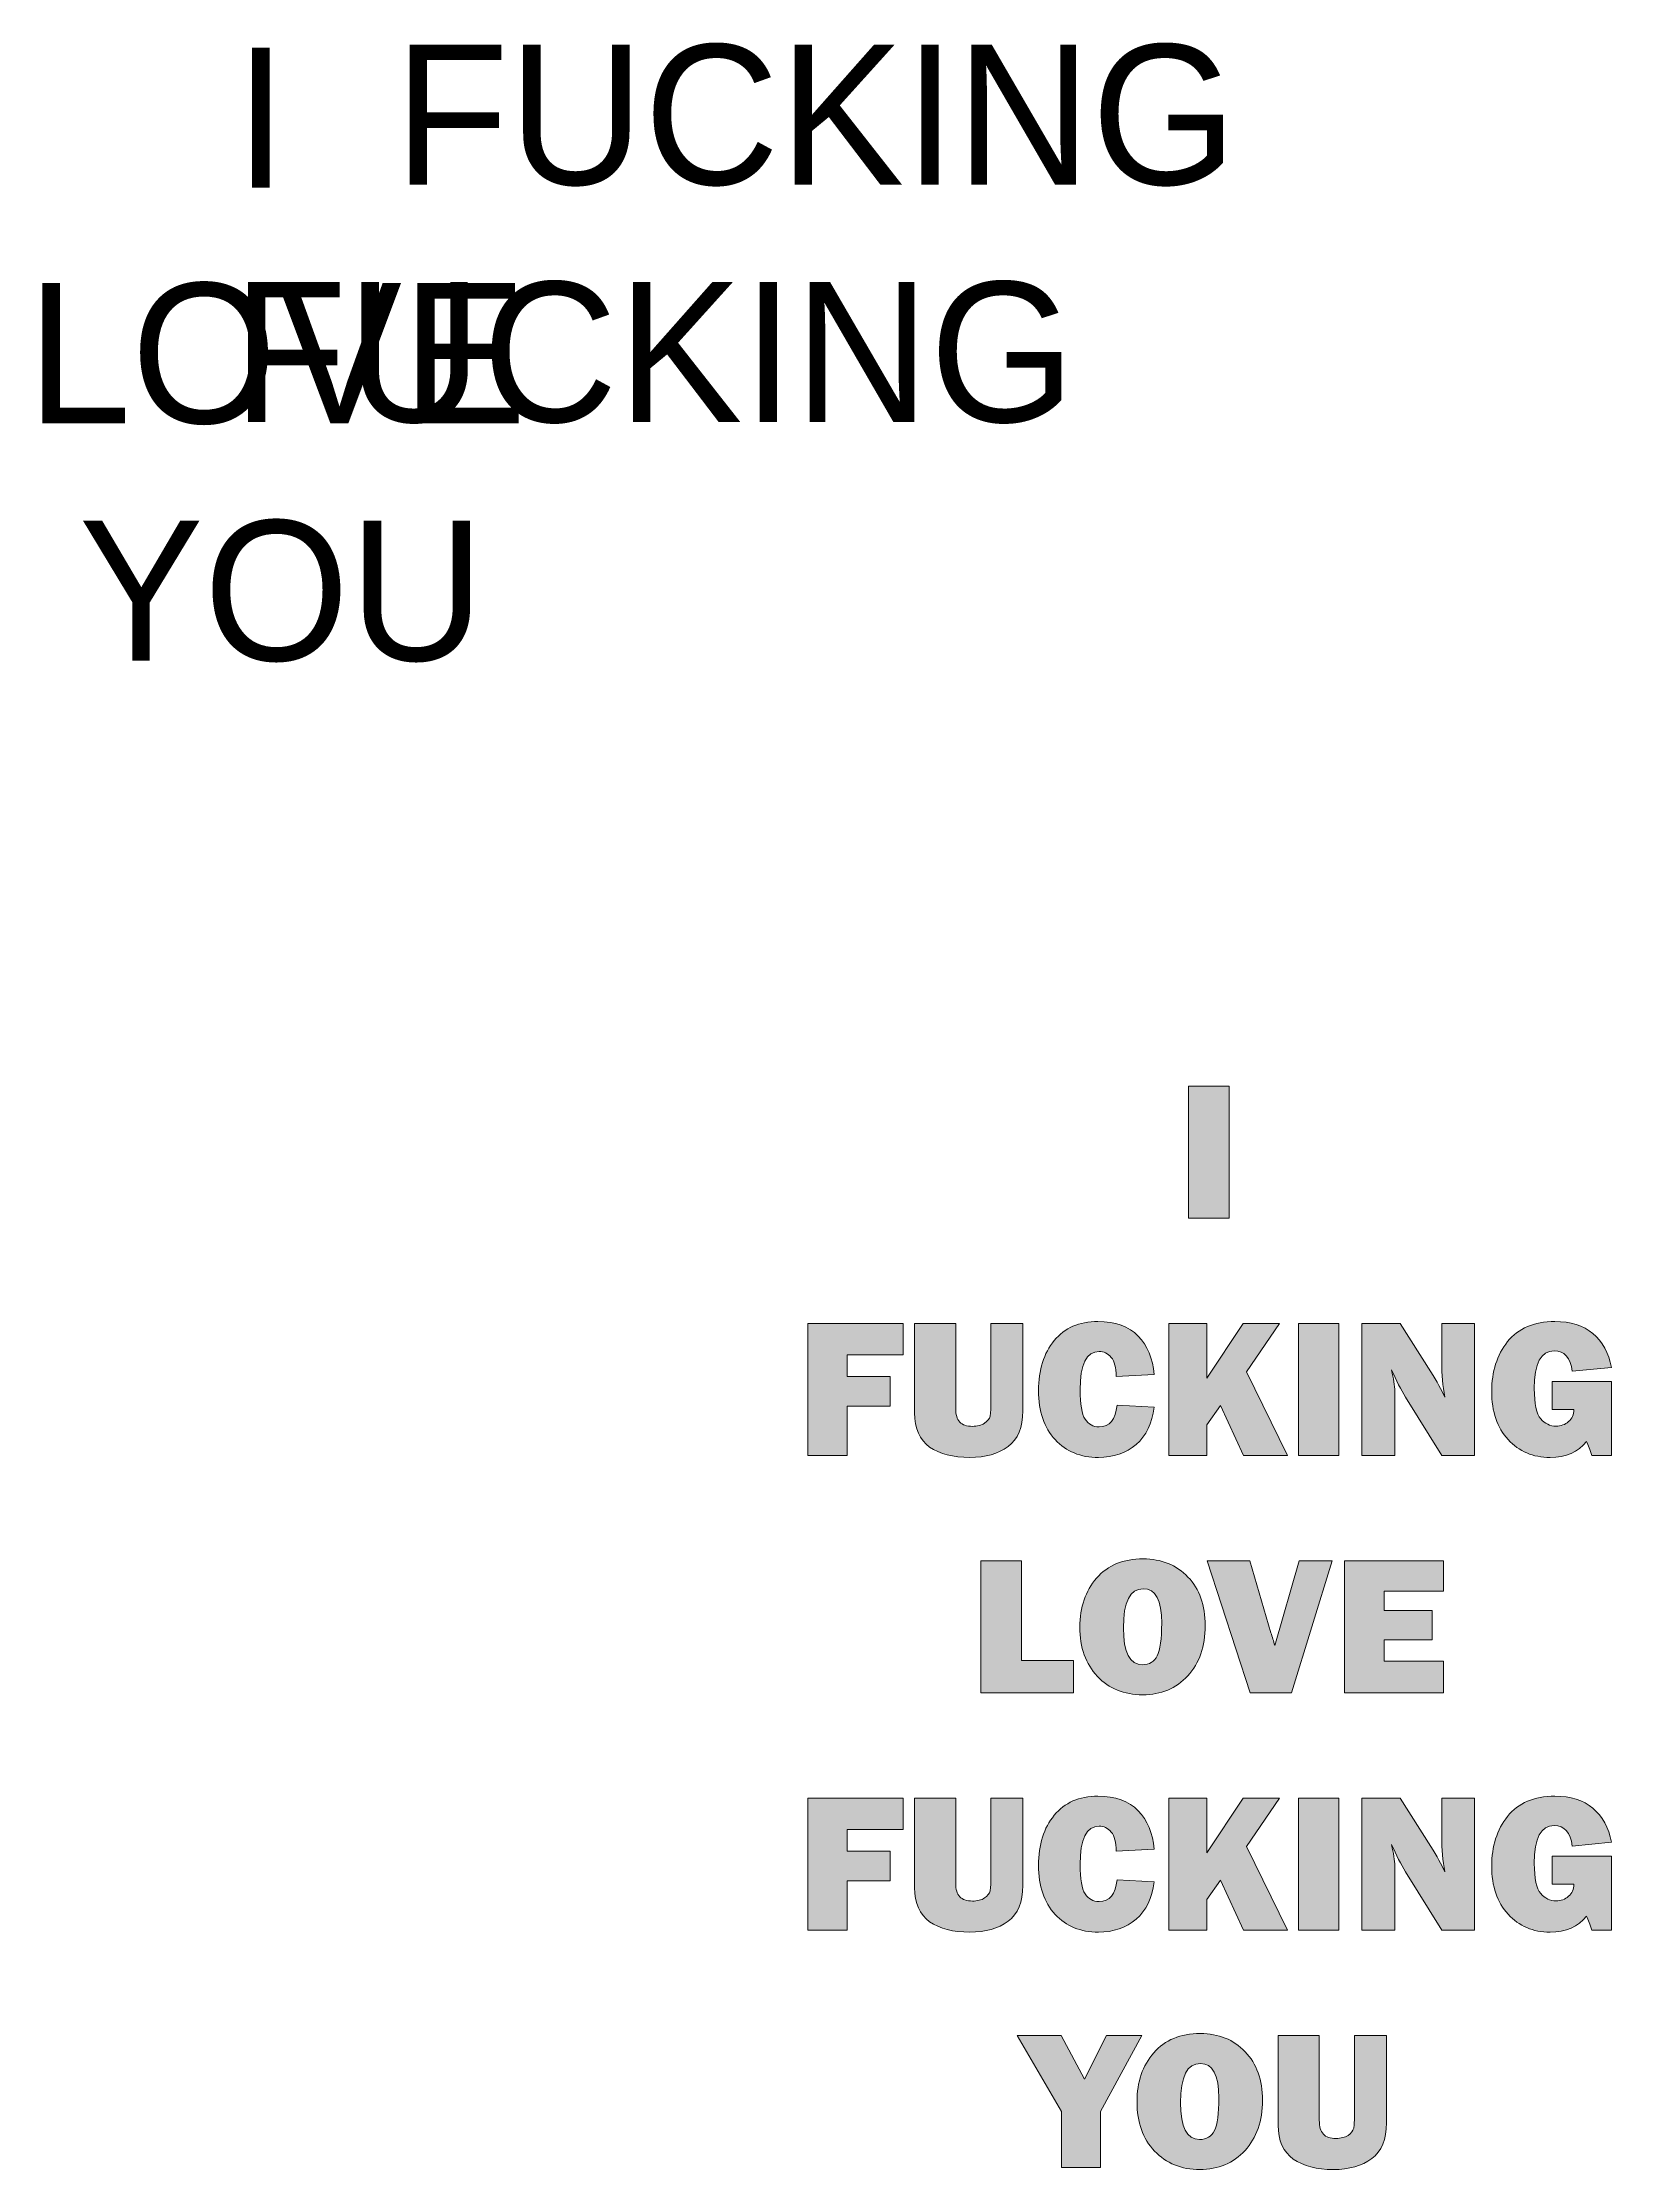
# Model space of a CAD drawing. Extents: x -7232 to 394, y -504 to 7652.
# Drawn here: x 251.5 to 394.3, y -503.5 to -310 of the extents above; entities outside this region: 1.
import ezdxf

# ---------------------------------------------------------------- set-up
doc = ezdxf.new("R2010")
doc.units = 0
doc.header["$MEASUREMENT"] = 0
doc.layers.add('Layer 1', color=7, linetype='Continuous', lineweight=0)
picture_1 = doc.add_image_def('image1.png', size_in_pixel=(960, 1280))

# ---------------------------------------------------------------- blocks, each defined once
blk = doc.blocks.new('Block_0')
at = {"layer": 'Layer 1', "true_color": 0x231f20, "transparency": 33554687}
h = blk.add_hatch(color=250, dxfattribs=at)
h.dxf.hatch_style = 2
edge = h.paths.add_edge_path()
edge.add_spline(control_points=[(359.48, -404.93), (359.48, -404.93), (359.48, -416.93), (359.48, -416.93), (359.48, -416.93), (355.79, -416.93), (355.79, -416.93), (355.79, -416.93), (355.79, -404.93), (355.79, -404.93), (355.79, -404.93), (359.48, -404.93), (359.48, -404.93)], knot_values=[0, 0, 0, 0, 1, 1, 1, 2, 2, 2, 3, 3, 3, 4, 4, 4, 4], degree=3, periodic=0)
h = blk.add_hatch(color=250, dxfattribs=at)
h.dxf.hatch_style = 2
edge = h.paths.add_edge_path()
edge.add_spline(control_points=[(328.63, -434.04), (328.63, -434.04), (324.72, -434.04), (324.72, -434.04), (324.72, -434.04), (324.72, -438.53), (324.72, -438.53), (324.72, -438.53), (321.14, -438.53), (321.14, -438.53), (321.14, -438.53), (321.14, -426.53), (321.14, -426.53), (321.14, -426.53), (329.81, -426.53), (329.81, -426.53), (329.81, -426.53), (329.81, -429.39), (329.81, -429.39), (329.81, -429.39), (324.72, -429.39), (324.72, -429.39), (324.72, -429.39), (324.72, -431.34), (324.72, -431.34), (324.72, -431.34), (328.63, -431.34), (328.63, -431.34), (328.63, -431.34), (328.63, -434.04), (328.63, -434.04)], knot_values=[0, 0, 0, 0, 1, 1, 1, 2, 2, 2, 3, 3, 3, 4, 4, 4, 5, 5, 5, 6, 6, 6, 7, 7, 7, 8, 8, 8, 9, 9, 9, 10, 10, 10, 10], degree=3, periodic=0)
h = blk.add_hatch(color=250, dxfattribs=at)
h.dxf.hatch_style = 2
edge = h.paths.add_edge_path()
edge.add_spline(control_points=[(340.71, -426.53), (340.71, -426.53), (340.71, -434.48), (340.71, -434.48), (340.71, -435.99), (340.26, -437.07), (339.37, -437.73), (338.48, -438.39), (337.31, -438.72), (335.88, -438.72), (334.37, -438.72), (333.15, -438.4), (332.23, -437.77), (331.32, -437.13), (330.86, -436.1), (330.86, -434.67), (330.86, -434.67), (330.86, -426.53), (330.86, -426.53), (330.86, -426.53), (334.6, -426.53), (334.6, -426.53), (334.6, -426.53), (334.6, -434.24), (334.6, -434.24), (334.6, -434.82), (334.72, -435.24), (334.97, -435.5), (335.21, -435.76), (335.6, -435.89), (336.13, -435.89), (336.57, -435.89), (336.94, -435.8), (337.22, -435.61), (337.5, -435.42), (337.67, -435.2), (337.73, -434.96), (337.78, -434.72), (337.81, -434.25), (337.81, -433.56), (337.81, -433.56), (337.81, -426.53), (337.81, -426.53), (337.81, -426.53), (340.71, -426.53), (340.71, -426.53)], knot_values=[0, 0, 0, 0, 1, 1, 1, 2, 2, 2, 3, 3, 3, 4, 4, 4, 5, 5, 5, 6, 6, 6, 7, 7, 7, 8, 8, 8, 9, 9, 9, 10, 10, 10, 11, 11, 11, 12, 12, 12, 13, 13, 13, 14, 14, 14, 15, 15, 15, 15], degree=3, periodic=0)
h = blk.add_hatch(color=250, dxfattribs=at)
h.dxf.hatch_style = 2
edge = h.paths.add_edge_path()
edge.add_spline(control_points=[(349.28, -433.95), (349.28, -433.95), (352.65, -434.15), (352.65, -434.15), (352.49, -435.62), (351.94, -436.75), (351.02, -437.54), (350.09, -438.32), (348.95, -438.72), (347.59, -438.72), (345.96, -438.72), (344.65, -438.18), (343.65, -437.1), (342.64, -436.02), (342.14, -434.53), (342.14, -432.63), (342.14, -430.75), (342.62, -429.24), (343.57, -428.08), (344.52, -426.93), (345.84, -426.35), (347.54, -426.35), (349.13, -426.35), (350.35, -426.79), (351.2, -427.67), (352.05, -428.55), (352.54, -429.71), (352.65, -431.17), (352.65, -431.17), (349.21, -431.35), (349.21, -431.35), (349.21, -430.55), (349.06, -429.97), (348.75, -429.61), (348.44, -429.25), (348.08, -429.07), (347.66, -429.07), (346.5, -429.07), (345.92, -430.24), (345.92, -432.57), (345.92, -433.88), (346.07, -434.77), (346.38, -435.24), (346.68, -435.7), (347.1, -435.94), (347.65, -435.94), (348.62, -435.94), (349.16, -435.28), (349.28, -433.95)], knot_values=[0, 0, 0, 0, 1, 1, 1, 2, 2, 2, 3, 3, 3, 4, 4, 4, 5, 5, 5, 6, 6, 6, 7, 7, 7, 8, 8, 8, 9, 9, 9, 10, 10, 10, 11, 11, 11, 12, 12, 12, 13, 13, 13, 14, 14, 14, 15, 15, 15, 16, 16, 16, 16], degree=3, periodic=0)
h = blk.add_hatch(color=250, dxfattribs=at)
h.dxf.hatch_style = 2
edge = h.paths.add_edge_path()
edge.add_spline(control_points=[(364.81, -438.53), (364.81, -438.53), (360.78, -438.53), (360.78, -438.53), (360.78, -438.53), (358.71, -434), (358.71, -434), (358.71, -434), (357.46, -435.76), (357.46, -435.76), (357.46, -435.76), (357.46, -438.53), (357.46, -438.53), (357.46, -438.53), (353.99, -438.53), (353.99, -438.53), (353.99, -438.53), (353.99, -426.53), (353.99, -426.53), (353.99, -426.53), (357.46, -426.53), (357.46, -426.53), (357.46, -426.53), (357.46, -431.5), (357.46, -431.5), (357.46, -431.5), (360.77, -426.53), (360.77, -426.53), (360.77, -426.53), (364.08, -426.53), (364.08, -426.53), (364.08, -426.53), (361.05, -430.92), (361.05, -430.92), (361.05, -430.92), (364.81, -438.53), (364.81, -438.53)], knot_values=[0, 0, 0, 0, 1, 1, 1, 2, 2, 2, 3, 3, 3, 4, 4, 4, 5, 5, 5, 6, 6, 6, 7, 7, 7, 8, 8, 8, 9, 9, 9, 10, 10, 10, 11, 11, 11, 12, 12, 12, 12], degree=3, periodic=0)
h = blk.add_hatch(color=250, dxfattribs=at)
h.dxf.hatch_style = 2
edge = h.paths.add_edge_path()
edge.add_spline(control_points=[(369.48, -426.53), (369.48, -426.53), (369.48, -438.53), (369.48, -438.53), (369.48, -438.53), (365.79, -438.53), (365.79, -438.53), (365.79, -438.53), (365.79, -426.53), (365.79, -426.53), (365.79, -426.53), (369.48, -426.53), (369.48, -426.53)], knot_values=[0, 0, 0, 0, 1, 1, 1, 2, 2, 2, 3, 3, 3, 4, 4, 4, 4], degree=3, periodic=0)
h = blk.add_hatch(color=250, dxfattribs=at)
h.dxf.hatch_style = 2
edge = h.paths.add_edge_path()
edge.add_spline(control_points=[(381.83, -438.53), (381.83, -438.53), (378.83, -438.53), (378.83, -438.53), (378.83, -438.53), (375.54, -433.23), (375.54, -433.23), (375.12, -432.55), (374.7, -431.73), (374.27, -430.75), (374.46, -431.53), (374.56, -432.18), (374.56, -432.72), (374.56, -432.72), (374.56, -438.53), (374.56, -438.53), (374.56, -438.53), (371.57, -438.53), (371.57, -438.53), (371.57, -438.53), (371.57, -426.53), (371.57, -426.53), (371.57, -426.53), (375.05, -426.53), (375.05, -426.53), (375.05, -426.53), (377.84, -430.93), (377.84, -430.93), (378.4, -431.8), (378.82, -432.57), (379.11, -433.23), (378.92, -432.21), (378.83, -431.16), (378.83, -430.08), (378.83, -430.08), (378.83, -426.53), (378.83, -426.53), (378.83, -426.53), (381.83, -426.53), (381.83, -426.53), (381.83, -426.53), (381.83, -438.53), (381.83, -438.53)], knot_values=[0, 0, 0, 0, 1, 1, 1, 2, 2, 2, 3, 3, 3, 4, 4, 4, 5, 5, 5, 6, 6, 6, 7, 7, 7, 8, 8, 8, 9, 9, 9, 10, 10, 10, 11, 11, 11, 12, 12, 12, 13, 13, 13, 14, 14, 14, 14], degree=3, periodic=0)
h = blk.add_hatch(color=250, dxfattribs=at)
h.dxf.hatch_style = 2
edge = h.paths.add_edge_path()
edge.add_spline(control_points=[(394.28, -431.81), (394.28, -431.81), (394.28, -438.53), (394.28, -438.53), (394.28, -438.53), (392.48, -438.53), (392.48, -438.53), (392.33, -438.03), (392.17, -437.61), (392, -437.27), (391.25, -438.24), (390.15, -438.72), (388.69, -438.72), (387.14, -438.72), (385.87, -438.18), (384.88, -437.09), (383.88, -436.01), (383.38, -434.55), (383.38, -432.7), (383.38, -430.91), (383.86, -429.4), (384.83, -428.18), (385.79, -426.96), (387.23, -426.35), (389.13, -426.35), (390.56, -426.35), (391.71, -426.71), (392.58, -427.44), (393.46, -428.17), (394.02, -429.2), (394.28, -430.53), (394.28, -430.53), (390.71, -430.88), (390.71, -430.88), (390.54, -429.64), (389.99, -429.01), (389.07, -429.01), (387.86, -429.01), (387.26, -430.16), (387.26, -432.46), (387.26, -433.85), (387.45, -434.76), (387.84, -435.21), (388.22, -435.65), (388.69, -435.87), (389.24, -435.87), (389.69, -435.87), (390.07, -435.73), (390.38, -435.46), (390.7, -435.19), (390.86, -434.83), (390.86, -434.36), (390.86, -434.36), (388.88, -434.36), (388.88, -434.36), (388.88, -434.36), (388.88, -431.81), (388.88, -431.81), (388.88, -431.81), (394.28, -431.81), (394.28, -431.81)], knot_values=[0, 0, 0, 0, 1, 1, 1, 2, 2, 2, 3, 3, 3, 4, 4, 4, 5, 5, 5, 6, 6, 6, 7, 7, 7, 8, 8, 8, 9, 9, 9, 10, 10, 10, 11, 11, 11, 12, 12, 12, 13, 13, 13, 14, 14, 14, 15, 15, 15, 16, 16, 16, 17, 17, 17, 18, 18, 18, 19, 19, 19, 20, 20, 20, 20], degree=3, periodic=0)
h = blk.add_hatch(color=250, dxfattribs=at)
h.dxf.hatch_style = 2
edge = h.paths.add_edge_path()
edge.add_spline(control_points=[(345.31, -457.19), (345.31, -457.19), (345.31, -460.13), (345.31, -460.13), (345.31, -460.13), (336.9, -460.13), (336.9, -460.13), (336.9, -460.13), (336.9, -448.13), (336.9, -448.13), (336.9, -448.13), (340.58, -448.13), (340.58, -448.13), (340.58, -448.13), (340.58, -457.19), (340.58, -457.19), (340.58, -457.19), (345.31, -457.19), (345.31, -457.19)], knot_values=[0, 0, 0, 0, 1, 1, 1, 2, 2, 2, 3, 3, 3, 4, 4, 4, 5, 5, 5, 6, 6, 6, 6], degree=3, periodic=0)
h = blk.add_hatch(color=250, dxfattribs=at)
h.dxf.hatch_style = 2
edge = h.paths.add_edge_path()
edge.add_spline(control_points=[(351.6, -457.59), (352.22, -457.59), (352.67, -457.32), (352.94, -456.78), (353.21, -456.24), (353.35, -455.25), (353.35, -453.8), (353.35, -451.72), (352.79, -450.67), (351.67, -450.67), (350.46, -450.67), (349.86, -451.86), (349.86, -454.24), (349.86, -456.48), (350.44, -457.59), (351.6, -457.59)], knot_values=[0, 0, 0, 0, 1, 1, 1, 2, 2, 2, 3, 3, 3, 4, 4, 4, 5, 5, 5, 5], degree=3, periodic=0)
edge = h.paths.add_edge_path()
edge.add_spline(control_points=[(351.62, -460.32), (349.93, -460.32), (348.55, -459.76), (347.49, -458.64), (346.43, -457.52), (345.9, -456.02), (345.9, -454.15), (345.9, -452.35), (346.4, -450.87), (347.42, -449.7), (348.44, -448.53), (349.85, -447.95), (351.65, -447.95), (353.32, -447.95), (354.68, -448.5), (355.74, -449.6), (356.79, -450.7), (357.31, -452.17), (357.31, -454.01), (357.31, -455.92), (356.78, -457.45), (355.72, -458.59), (354.66, -459.74), (353.29, -460.32), (351.62, -460.32)], knot_values=[0, 0, 0, 0, 1, 1, 1, 2, 2, 2, 3, 3, 3, 4, 4, 4, 5, 5, 5, 6, 6, 6, 7, 7, 7, 8, 8, 8, 8], degree=3, periodic=0)
h = blk.add_hatch(color=250, dxfattribs=at)
h.dxf.hatch_style = 2
edge = h.paths.add_edge_path()
edge.add_spline(control_points=[(368.87, -448.13), (368.87, -448.13), (365.15, -460.13), (365.15, -460.13), (365.15, -460.13), (361.4, -460.13), (361.4, -460.13), (361.4, -460.13), (357.5, -448.13), (357.5, -448.13), (357.5, -448.13), (361.38, -448.13), (361.38, -448.13), (361.38, -448.13), (363.28, -454.67), (363.28, -454.67), (363.41, -455.06), (363.53, -455.44), (363.63, -455.82), (363.63, -455.82), (365.85, -448.13), (365.85, -448.13), (365.85, -448.13), (368.87, -448.13), (368.87, -448.13)], knot_values=[0, 0, 0, 0, 1, 1, 1, 2, 2, 2, 3, 3, 3, 4, 4, 4, 5, 5, 5, 6, 6, 6, 7, 7, 7, 8, 8, 8, 8], degree=3, periodic=0)
h = blk.add_hatch(color=250, dxfattribs=at)
h.dxf.hatch_style = 2
edge = h.paths.add_edge_path()
edge.add_spline(control_points=[(379, -457.27), (379, -457.27), (379, -460.13), (379, -460.13), (379, -460.13), (369.98, -460.13), (369.98, -460.13), (369.98, -460.13), (369.98, -448.13), (369.98, -448.13), (369.98, -448.13), (379, -448.13), (379, -448.13), (379, -448.13), (379, -450.9), (379, -450.9), (379, -450.9), (373.59, -450.9), (373.59, -450.9), (373.59, -450.9), (373.59, -452.64), (373.59, -452.64), (373.59, -452.64), (377.97, -452.64), (377.97, -452.64), (377.97, -452.64), (377.97, -455.31), (377.97, -455.31), (377.97, -455.31), (373.59, -455.31), (373.59, -455.31), (373.59, -455.31), (373.59, -457.27), (373.59, -457.27), (373.59, -457.27), (379, -457.27), (379, -457.27)], knot_values=[0, 0, 0, 0, 1, 1, 1, 2, 2, 2, 3, 3, 3, 4, 4, 4, 5, 5, 5, 6, 6, 6, 7, 7, 7, 8, 8, 8, 9, 9, 9, 10, 10, 10, 11, 11, 11, 12, 12, 12, 12], degree=3, periodic=0)
h = blk.add_hatch(color=250, dxfattribs=at)
h.dxf.hatch_style = 2
edge = h.paths.add_edge_path()
edge.add_spline(control_points=[(328.63, -477.24), (328.63, -477.24), (324.72, -477.24), (324.72, -477.24), (324.72, -477.24), (324.72, -481.73), (324.72, -481.73), (324.72, -481.73), (321.14, -481.73), (321.14, -481.73), (321.14, -481.73), (321.14, -469.73), (321.14, -469.73), (321.14, -469.73), (329.81, -469.73), (329.81, -469.73), (329.81, -469.73), (329.81, -472.59), (329.81, -472.59), (329.81, -472.59), (324.72, -472.59), (324.72, -472.59), (324.72, -472.59), (324.72, -474.54), (324.72, -474.54), (324.72, -474.54), (328.63, -474.54), (328.63, -474.54), (328.63, -474.54), (328.63, -477.24), (328.63, -477.24)], knot_values=[0, 0, 0, 0, 1, 1, 1, 2, 2, 2, 3, 3, 3, 4, 4, 4, 5, 5, 5, 6, 6, 6, 7, 7, 7, 8, 8, 8, 9, 9, 9, 10, 10, 10, 10], degree=3, periodic=0)
h = blk.add_hatch(color=250, dxfattribs=at)
h.dxf.hatch_style = 2
edge = h.paths.add_edge_path()
edge.add_spline(control_points=[(340.71, -469.73), (340.71, -469.73), (340.71, -477.68), (340.71, -477.68), (340.71, -479.19), (340.26, -480.27), (339.37, -480.93), (338.48, -481.59), (337.31, -481.92), (335.88, -481.92), (334.37, -481.92), (333.15, -481.6), (332.23, -480.97), (331.32, -480.33), (330.86, -479.3), (330.86, -477.87), (330.86, -477.87), (330.86, -469.73), (330.86, -469.73), (330.86, -469.73), (334.6, -469.73), (334.6, -469.73), (334.6, -469.73), (334.6, -477.44), (334.6, -477.44), (334.6, -478.02), (334.72, -478.44), (334.97, -478.7), (335.21, -478.96), (335.6, -479.09), (336.13, -479.09), (336.57, -479.09), (336.94, -479), (337.22, -478.81), (337.5, -478.62), (337.67, -478.4), (337.73, -478.16), (337.78, -477.92), (337.81, -477.45), (337.81, -476.76), (337.81, -476.76), (337.81, -469.73), (337.81, -469.73), (337.81, -469.73), (340.71, -469.73), (340.71, -469.73)], knot_values=[0, 0, 0, 0, 1, 1, 1, 2, 2, 2, 3, 3, 3, 4, 4, 4, 5, 5, 5, 6, 6, 6, 7, 7, 7, 8, 8, 8, 9, 9, 9, 10, 10, 10, 11, 11, 11, 12, 12, 12, 13, 13, 13, 14, 14, 14, 15, 15, 15, 15], degree=3, periodic=0)
h = blk.add_hatch(color=250, dxfattribs=at)
h.dxf.hatch_style = 2
edge = h.paths.add_edge_path()
edge.add_spline(control_points=[(349.28, -477.15), (349.28, -477.15), (352.65, -477.35), (352.65, -477.35), (352.49, -478.83), (351.94, -479.95), (351.02, -480.74), (350.09, -481.52), (348.95, -481.92), (347.59, -481.92), (345.96, -481.92), (344.65, -481.38), (343.65, -480.3), (342.64, -479.22), (342.14, -477.73), (342.14, -475.83), (342.14, -473.95), (342.62, -472.44), (343.57, -471.28), (344.52, -470.13), (345.84, -469.55), (347.54, -469.55), (349.13, -469.55), (350.35, -469.99), (351.2, -470.87), (352.05, -471.75), (352.54, -472.91), (352.65, -474.37), (352.65, -474.37), (349.21, -474.55), (349.21, -474.55), (349.21, -473.75), (349.06, -473.17), (348.75, -472.81), (348.44, -472.45), (348.08, -472.27), (347.66, -472.27), (346.5, -472.27), (345.92, -473.44), (345.92, -475.77), (345.92, -477.08), (346.07, -477.97), (346.38, -478.44), (346.68, -478.9), (347.1, -479.14), (347.65, -479.14), (348.62, -479.14), (349.16, -478.48), (349.28, -477.15)], knot_values=[0, 0, 0, 0, 1, 1, 1, 2, 2, 2, 3, 3, 3, 4, 4, 4, 5, 5, 5, 6, 6, 6, 7, 7, 7, 8, 8, 8, 9, 9, 9, 10, 10, 10, 11, 11, 11, 12, 12, 12, 13, 13, 13, 14, 14, 14, 15, 15, 15, 16, 16, 16, 16], degree=3, periodic=0)
h = blk.add_hatch(color=250, dxfattribs=at)
h.dxf.hatch_style = 2
edge = h.paths.add_edge_path()
edge.add_spline(control_points=[(364.81, -481.73), (364.81, -481.73), (360.78, -481.73), (360.78, -481.73), (360.78, -481.73), (358.71, -477.2), (358.71, -477.2), (358.71, -477.2), (357.46, -478.96), (357.46, -478.96), (357.46, -478.96), (357.46, -481.73), (357.46, -481.73), (357.46, -481.73), (353.99, -481.73), (353.99, -481.73), (353.99, -481.73), (353.99, -469.73), (353.99, -469.73), (353.99, -469.73), (357.46, -469.73), (357.46, -469.73), (357.46, -469.73), (357.46, -474.69), (357.46, -474.69), (357.46, -474.69), (360.77, -469.73), (360.77, -469.73), (360.77, -469.73), (364.08, -469.73), (364.08, -469.73), (364.08, -469.73), (361.05, -474.12), (361.05, -474.12), (361.05, -474.12), (364.81, -481.73), (364.81, -481.73)], knot_values=[0, 0, 0, 0, 1, 1, 1, 2, 2, 2, 3, 3, 3, 4, 4, 4, 5, 5, 5, 6, 6, 6, 7, 7, 7, 8, 8, 8, 9, 9, 9, 10, 10, 10, 11, 11, 11, 12, 12, 12, 12], degree=3, periodic=0)
h = blk.add_hatch(color=250, dxfattribs=at)
h.dxf.hatch_style = 2
edge = h.paths.add_edge_path()
edge.add_spline(control_points=[(369.48, -469.73), (369.48, -469.73), (369.48, -481.73), (369.48, -481.73), (369.48, -481.73), (365.79, -481.73), (365.79, -481.73), (365.79, -481.73), (365.79, -469.73), (365.79, -469.73), (365.79, -469.73), (369.48, -469.73), (369.48, -469.73)], knot_values=[0, 0, 0, 0, 1, 1, 1, 2, 2, 2, 3, 3, 3, 4, 4, 4, 4], degree=3, periodic=0)
h = blk.add_hatch(color=250, dxfattribs=at)
h.dxf.hatch_style = 2
edge = h.paths.add_edge_path()
edge.add_spline(control_points=[(381.83, -481.73), (381.83, -481.73), (378.83, -481.73), (378.83, -481.73), (378.83, -481.73), (375.54, -476.43), (375.54, -476.43), (375.12, -475.75), (374.7, -474.92), (374.27, -473.95), (374.46, -474.73), (374.56, -475.38), (374.56, -475.92), (374.56, -475.92), (374.56, -481.73), (374.56, -481.73), (374.56, -481.73), (371.57, -481.73), (371.57, -481.73), (371.57, -481.73), (371.57, -469.73), (371.57, -469.73), (371.57, -469.73), (375.05, -469.73), (375.05, -469.73), (375.05, -469.73), (377.84, -474.13), (377.84, -474.13), (378.4, -475), (378.82, -475.77), (379.11, -476.43), (378.92, -475.41), (378.83, -474.36), (378.83, -473.29), (378.83, -473.29), (378.83, -469.73), (378.83, -469.73), (378.83, -469.73), (381.83, -469.73), (381.83, -469.73), (381.83, -469.73), (381.83, -481.73), (381.83, -481.73)], knot_values=[0, 0, 0, 0, 1, 1, 1, 2, 2, 2, 3, 3, 3, 4, 4, 4, 5, 5, 5, 6, 6, 6, 7, 7, 7, 8, 8, 8, 9, 9, 9, 10, 10, 10, 11, 11, 11, 12, 12, 12, 13, 13, 13, 14, 14, 14, 14], degree=3, periodic=0)
h = blk.add_hatch(color=250, dxfattribs=at)
h.dxf.hatch_style = 2
edge = h.paths.add_edge_path()
edge.add_spline(control_points=[(394.28, -475.01), (394.28, -475.01), (394.28, -481.73), (394.28, -481.73), (394.28, -481.73), (392.48, -481.73), (392.48, -481.73), (392.33, -481.23), (392.17, -480.81), (392, -480.47), (391.25, -481.44), (390.15, -481.92), (388.69, -481.92), (387.14, -481.92), (385.87, -481.37), (384.88, -480.29), (383.88, -479.21), (383.38, -477.75), (383.38, -475.9), (383.38, -474.11), (383.86, -472.6), (384.83, -471.38), (385.79, -470.16), (387.23, -469.55), (389.13, -469.55), (390.56, -469.55), (391.71, -469.91), (392.58, -470.64), (393.46, -471.37), (394.02, -472.4), (394.28, -473.73), (394.28, -473.73), (390.71, -474.08), (390.71, -474.08), (390.54, -472.84), (389.99, -472.21), (389.07, -472.21), (387.86, -472.21), (387.26, -473.36), (387.26, -475.66), (387.26, -477.05), (387.45, -477.96), (387.84, -478.4), (388.22, -478.85), (388.69, -479.07), (389.24, -479.07), (389.69, -479.07), (390.07, -478.93), (390.38, -478.66), (390.7, -478.39), (390.86, -478.03), (390.86, -477.56), (390.86, -477.56), (388.88, -477.56), (388.88, -477.56), (388.88, -477.56), (388.88, -475.01), (388.88, -475.01), (388.88, -475.01), (394.28, -475.01), (394.28, -475.01)], knot_values=[0, 0, 0, 0, 1, 1, 1, 2, 2, 2, 3, 3, 3, 4, 4, 4, 5, 5, 5, 6, 6, 6, 7, 7, 7, 8, 8, 8, 9, 9, 9, 10, 10, 10, 11, 11, 11, 12, 12, 12, 13, 13, 13, 14, 14, 14, 15, 15, 15, 16, 16, 16, 17, 17, 17, 18, 18, 18, 19, 19, 19, 20, 20, 20, 20], degree=3, periodic=0)
h = blk.add_hatch(color=250, dxfattribs=at)
h.dxf.hatch_style = 2
edge = h.paths.add_edge_path()
edge.add_spline(control_points=[(351.55, -491.33), (351.55, -491.33), (347.79, -498.25), (347.79, -498.25), (347.79, -498.25), (347.79, -503.33), (347.79, -503.33), (347.79, -503.33), (344.22, -503.33), (344.22, -503.33), (344.22, -503.33), (344.22, -498.25), (344.22, -498.25), (344.22, -498.25), (340.18, -491.33), (340.18, -491.33), (340.18, -491.33), (344.21, -491.33), (344.21, -491.33), (344.21, -491.33), (346.31, -495.29), (346.31, -495.29), (346.31, -495.29), (348.33, -491.33), (348.33, -491.33), (348.33, -491.33), (351.55, -491.33), (351.55, -491.33)], knot_values=[0, 0, 0, 0, 1, 1, 1, 2, 2, 2, 3, 3, 3, 4, 4, 4, 5, 5, 5, 6, 6, 6, 7, 7, 7, 8, 8, 8, 9, 9, 9, 9], degree=3, periodic=0)
h = blk.add_hatch(color=250, dxfattribs=at)
h.dxf.hatch_style = 2
edge = h.paths.add_edge_path()
edge.add_spline(control_points=[(356.8, -500.79), (357.42, -500.79), (357.87, -500.52), (358.14, -499.98), (358.42, -499.44), (358.55, -498.44), (358.55, -497), (358.55, -494.92), (357.99, -493.87), (356.87, -493.87), (355.67, -493.87), (355.06, -495.06), (355.06, -497.44), (355.06, -499.67), (355.64, -500.79), (356.8, -500.79)], knot_values=[0, 0, 0, 0, 1, 1, 1, 2, 2, 2, 3, 3, 3, 4, 4, 4, 5, 5, 5, 5], degree=3, periodic=0)
edge = h.paths.add_edge_path()
edge.add_spline(control_points=[(356.82, -503.52), (355.13, -503.52), (353.76, -502.96), (352.69, -501.84), (351.63, -500.72), (351.1, -499.22), (351.1, -497.35), (351.1, -495.55), (351.61, -494.07), (352.62, -492.9), (353.64, -491.73), (355.05, -491.15), (356.86, -491.15), (358.53, -491.15), (359.89, -491.7), (360.94, -492.8), (361.99, -493.9), (362.52, -495.37), (362.52, -497.21), (362.52, -499.12), (361.99, -500.64), (360.93, -501.79), (359.87, -502.94), (358.5, -503.52), (356.82, -503.52)], knot_values=[0, 0, 0, 0, 1, 1, 1, 2, 2, 2, 3, 3, 3, 4, 4, 4, 5, 5, 5, 6, 6, 6, 7, 7, 7, 8, 8, 8, 8], degree=3, periodic=0)
h = blk.add_hatch(color=250, dxfattribs=at)
h.dxf.hatch_style = 2
edge = h.paths.add_edge_path()
edge.add_spline(control_points=[(373.8, -491.33), (373.8, -491.33), (373.8, -499.28), (373.8, -499.28), (373.8, -500.79), (373.36, -501.87), (372.46, -502.53), (371.57, -503.19), (370.4, -503.52), (368.97, -503.52), (367.46, -503.52), (366.24, -503.2), (365.32, -502.57), (364.41, -501.93), (363.95, -500.9), (363.95, -499.47), (363.95, -499.47), (363.95, -491.33), (363.95, -491.33), (363.95, -491.33), (367.69, -491.33), (367.69, -491.33), (367.69, -491.33), (367.69, -499.04), (367.69, -499.04), (367.69, -499.62), (367.81, -500.04), (368.06, -500.3), (368.3, -500.56), (368.69, -500.69), (369.22, -500.69), (369.66, -500.69), (370.03, -500.6), (370.31, -500.41), (370.59, -500.22), (370.76, -500), (370.82, -499.76), (370.87, -499.52), (370.9, -499.05), (370.9, -498.36), (370.9, -498.36), (370.9, -491.33), (370.9, -491.33), (370.9, -491.33), (373.8, -491.33), (373.8, -491.33)], knot_values=[0, 0, 0, 0, 1, 1, 1, 2, 2, 2, 3, 3, 3, 4, 4, 4, 5, 5, 5, 6, 6, 6, 7, 7, 7, 8, 8, 8, 9, 9, 9, 10, 10, 10, 11, 11, 11, 12, 12, 12, 13, 13, 13, 14, 14, 14, 15, 15, 15, 15], degree=3, periodic=0)
at = {"layer": 'Layer 1'}
for points, knots in [([(359.48, -404.93), (359.48, -404.93), (359.48, -416.93), (359.48, -416.93), (359.48, -416.93), (355.79, -416.93), (355.79, -416.93), (355.79, -416.93), (355.79, -404.93), (355.79, -404.93), (355.79, -404.93), (359.48, -404.93), (359.48, -404.93)], [0, 0, 0, 0, 1, 1, 1, 2, 2, 2, 3, 3, 3, 4, 4, 4, 4]), ([(328.63, -434.04), (328.63, -434.04), (324.72, -434.04), (324.72, -434.04), (324.72, -434.04), (324.72, -438.53), (324.72, -438.53), (324.72, -438.53), (321.14, -438.53), (321.14, -438.53), (321.14, -438.53), (321.14, -426.53), (321.14, -426.53), (321.14, -426.53), (329.81, -426.53), (329.81, -426.53), (329.81, -426.53), (329.81, -429.39), (329.81, -429.39), (329.81, -429.39), (324.72, -429.39), (324.72, -429.39), (324.72, -429.39), (324.72, -431.34), (324.72, -431.34), (324.72, -431.34), (328.63, -431.34), (328.63, -431.34), (328.63, -431.34), (328.63, -434.04), (328.63, -434.04)], [0, 0, 0, 0, 1, 1, 1, 2, 2, 2, 3, 3, 3, 4, 4, 4, 5, 5, 5, 6, 6, 6, 7, 7, 7, 8, 8, 8, 9, 9, 9, 10, 10, 10, 10]), ([(340.71, -426.53), (340.71, -426.53), (340.71, -434.48), (340.71, -434.48), (340.71, -435.99), (340.26, -437.07), (339.37, -437.73), (338.48, -438.39), (337.31, -438.72), (335.88, -438.72), (334.37, -438.72), (333.15, -438.4), (332.23, -437.77), (331.32, -437.13), (330.86, -436.1), (330.86, -434.67), (330.86, -434.67), (330.86, -426.53), (330.86, -426.53), (330.86, -426.53), (334.6, -426.53), (334.6, -426.53), (334.6, -426.53), (334.6, -434.24), (334.6, -434.24), (334.6, -434.82), (334.72, -435.24), (334.97, -435.5), (335.21, -435.76), (335.6, -435.89), (336.13, -435.89), (336.57, -435.89), (336.94, -435.8), (337.22, -435.61), (337.5, -435.42), (337.67, -435.2), (337.73, -434.96), (337.78, -434.72), (337.81, -434.25), (337.81, -433.56), (337.81, -433.56), (337.81, -426.53), (337.81, -426.53), (337.81, -426.53), (340.71, -426.53), (340.71, -426.53)], [0, 0, 0, 0, 1, 1, 1, 2, 2, 2, 3, 3, 3, 4, 4, 4, 5, 5, 5, 6, 6, 6, 7, 7, 7, 8, 8, 8, 9, 9, 9, 10, 10, 10, 11, 11, 11, 12, 12, 12, 13, 13, 13, 14, 14, 14, 15, 15, 15, 15]), ([(349.28, -433.95), (349.28, -433.95), (352.65, -434.15), (352.65, -434.15), (352.49, -435.62), (351.94, -436.75), (351.02, -437.54), (350.09, -438.32), (348.95, -438.72), (347.59, -438.72), (345.96, -438.72), (344.65, -438.18), (343.65, -437.1), (342.64, -436.02), (342.14, -434.53), (342.14, -432.63), (342.14, -430.75), (342.62, -429.24), (343.57, -428.08), (344.52, -426.93), (345.84, -426.35), (347.54, -426.35), (349.13, -426.35), (350.35, -426.79), (351.2, -427.67), (352.05, -428.55), (352.54, -429.71), (352.65, -431.17), (352.65, -431.17), (349.21, -431.35), (349.21, -431.35), (349.21, -430.55), (349.06, -429.97), (348.75, -429.61), (348.44, -429.25), (348.08, -429.07), (347.66, -429.07), (346.5, -429.07), (345.92, -430.24), (345.92, -432.57), (345.92, -433.88), (346.07, -434.77), (346.38, -435.24), (346.68, -435.7), (347.1, -435.94), (347.65, -435.94), (348.62, -435.94), (349.16, -435.28), (349.28, -433.95)], [0, 0, 0, 0, 1, 1, 1, 2, 2, 2, 3, 3, 3, 4, 4, 4, 5, 5, 5, 6, 6, 6, 7, 7, 7, 8, 8, 8, 9, 9, 9, 10, 10, 10, 11, 11, 11, 12, 12, 12, 13, 13, 13, 14, 14, 14, 15, 15, 15, 16, 16, 16, 16]), ([(364.81, -438.53), (364.81, -438.53), (360.78, -438.53), (360.78, -438.53), (360.78, -438.53), (358.71, -434), (358.71, -434), (358.71, -434), (357.46, -435.76), (357.46, -435.76), (357.46, -435.76), (357.46, -438.53), (357.46, -438.53), (357.46, -438.53), (353.99, -438.53), (353.99, -438.53), (353.99, -438.53), (353.99, -426.53), (353.99, -426.53), (353.99, -426.53), (357.46, -426.53), (357.46, -426.53), (357.46, -426.53), (357.46, -431.5), (357.46, -431.5), (357.46, -431.5), (360.77, -426.53), (360.77, -426.53), (360.77, -426.53), (364.08, -426.53), (364.08, -426.53), (364.08, -426.53), (361.05, -430.92), (361.05, -430.92), (361.05, -430.92), (364.81, -438.53), (364.81, -438.53)], [0, 0, 0, 0, 1, 1, 1, 2, 2, 2, 3, 3, 3, 4, 4, 4, 5, 5, 5, 6, 6, 6, 7, 7, 7, 8, 8, 8, 9, 9, 9, 10, 10, 10, 11, 11, 11, 12, 12, 12, 12]), ([(369.48, -426.53), (369.48, -426.53), (369.48, -438.53), (369.48, -438.53), (369.48, -438.53), (365.79, -438.53), (365.79, -438.53), (365.79, -438.53), (365.79, -426.53), (365.79, -426.53), (365.79, -426.53), (369.48, -426.53), (369.48, -426.53)], [0, 0, 0, 0, 1, 1, 1, 2, 2, 2, 3, 3, 3, 4, 4, 4, 4]), ([(381.83, -438.53), (381.83, -438.53), (378.83, -438.53), (378.83, -438.53), (378.83, -438.53), (375.54, -433.23), (375.54, -433.23), (375.12, -432.55), (374.7, -431.73), (374.27, -430.75), (374.46, -431.53), (374.56, -432.18), (374.56, -432.72), (374.56, -432.72), (374.56, -438.53), (374.56, -438.53), (374.56, -438.53), (371.57, -438.53), (371.57, -438.53), (371.57, -438.53), (371.57, -426.53), (371.57, -426.53), (371.57, -426.53), (375.05, -426.53), (375.05, -426.53), (375.05, -426.53), (377.84, -430.93), (377.84, -430.93), (378.4, -431.8), (378.82, -432.57), (379.11, -433.23), (378.92, -432.21), (378.83, -431.16), (378.83, -430.08), (378.83, -430.08), (378.83, -426.53), (378.83, -426.53), (378.83, -426.53), (381.83, -426.53), (381.83, -426.53), (381.83, -426.53), (381.83, -438.53), (381.83, -438.53)], [0, 0, 0, 0, 1, 1, 1, 2, 2, 2, 3, 3, 3, 4, 4, 4, 5, 5, 5, 6, 6, 6, 7, 7, 7, 8, 8, 8, 9, 9, 9, 10, 10, 10, 11, 11, 11, 12, 12, 12, 13, 13, 13, 14, 14, 14, 14]), ([(394.28, -431.81), (394.28, -431.81), (394.28, -438.53), (394.28, -438.53), (394.28, -438.53), (392.48, -438.53), (392.48, -438.53), (392.33, -438.03), (392.17, -437.61), (392, -437.27), (391.25, -438.24), (390.15, -438.72), (388.69, -438.72), (387.14, -438.72), (385.87, -438.18), (384.88, -437.09), (383.88, -436.01), (383.38, -434.55), (383.38, -432.7), (383.38, -430.91), (383.86, -429.4), (384.83, -428.18), (385.79, -426.96), (387.23, -426.35), (389.13, -426.35), (390.56, -426.35), (391.71, -426.71), (392.58, -427.44), (393.46, -428.17), (394.02, -429.2), (394.28, -430.53), (394.28, -430.53), (390.71, -430.88), (390.71, -430.88), (390.54, -429.64), (389.99, -429.01), (389.07, -429.01), (387.86, -429.01), (387.26, -430.16), (387.26, -432.46), (387.26, -433.85), (387.45, -434.76), (387.84, -435.21), (388.22, -435.65), (388.69, -435.87), (389.24, -435.87), (389.69, -435.87), (390.07, -435.73), (390.38, -435.46), (390.7, -435.19), (390.86, -434.83), (390.86, -434.36), (390.86, -434.36), (388.88, -434.36), (388.88, -434.36), (388.88, -434.36), (388.88, -431.81), (388.88, -431.81), (388.88, -431.81), (394.28, -431.81), (394.28, -431.81)], [0, 0, 0, 0, 1, 1, 1, 2, 2, 2, 3, 3, 3, 4, 4, 4, 5, 5, 5, 6, 6, 6, 7, 7, 7, 8, 8, 8, 9, 9, 9, 10, 10, 10, 11, 11, 11, 12, 12, 12, 13, 13, 13, 14, 14, 14, 15, 15, 15, 16, 16, 16, 17, 17, 17, 18, 18, 18, 19, 19, 19, 20, 20, 20, 20]), ([(345.31, -457.19), (345.31, -457.19), (345.31, -460.13), (345.31, -460.13), (345.31, -460.13), (336.9, -460.13), (336.9, -460.13), (336.9, -460.13), (336.9, -448.13), (336.9, -448.13), (336.9, -448.13), (340.58, -448.13), (340.58, -448.13), (340.58, -448.13), (340.58, -457.19), (340.58, -457.19), (340.58, -457.19), (345.31, -457.19), (345.31, -457.19)], [0, 0, 0, 0, 1, 1, 1, 2, 2, 2, 3, 3, 3, 4, 4, 4, 5, 5, 5, 6, 6, 6, 6]), ([(351.62, -460.32), (349.93, -460.32), (348.55, -459.76), (347.49, -458.64), (346.43, -457.52), (345.9, -456.02), (345.9, -454.15), (345.9, -452.35), (346.4, -450.87), (347.42, -449.7), (348.44, -448.53), (349.85, -447.95), (351.65, -447.95), (353.32, -447.95), (354.68, -448.5), (355.74, -449.6), (356.79, -450.7), (357.31, -452.17), (357.31, -454.01), (357.31, -455.92), (356.78, -457.45), (355.72, -458.59), (354.66, -459.74), (353.29, -460.32), (351.62, -460.32)], [0, 0, 0, 0, 1, 1, 1, 2, 2, 2, 3, 3, 3, 4, 4, 4, 5, 5, 5, 6, 6, 6, 7, 7, 7, 8, 8, 8, 8]), ([(368.87, -448.13), (368.87, -448.13), (365.15, -460.13), (365.15, -460.13), (365.15, -460.13), (361.4, -460.13), (361.4, -460.13), (361.4, -460.13), (357.5, -448.13), (357.5, -448.13), (357.5, -448.13), (361.38, -448.13), (361.38, -448.13), (361.38, -448.13), (363.28, -454.67), (363.28, -454.67), (363.41, -455.06), (363.53, -455.44), (363.63, -455.82), (363.63, -455.82), (365.85, -448.13), (365.85, -448.13), (365.85, -448.13), (368.87, -448.13), (368.87, -448.13)], [0, 0, 0, 0, 1, 1, 1, 2, 2, 2, 3, 3, 3, 4, 4, 4, 5, 5, 5, 6, 6, 6, 7, 7, 7, 8, 8, 8, 8]), ([(379, -457.27), (379, -457.27), (379, -460.13), (379, -460.13), (379, -460.13), (369.98, -460.13), (369.98, -460.13), (369.98, -460.13), (369.98, -448.13), (369.98, -448.13), (369.98, -448.13), (379, -448.13), (379, -448.13), (379, -448.13), (379, -450.9), (379, -450.9), (379, -450.9), (373.59, -450.9), (373.59, -450.9), (373.59, -450.9), (373.59, -452.64), (373.59, -452.64), (373.59, -452.64), (377.97, -452.64), (377.97, -452.64), (377.97, -452.64), (377.97, -455.31), (377.97, -455.31), (377.97, -455.31), (373.59, -455.31), (373.59, -455.31), (373.59, -455.31), (373.59, -457.27), (373.59, -457.27), (373.59, -457.27), (379, -457.27), (379, -457.27)], [0, 0, 0, 0, 1, 1, 1, 2, 2, 2, 3, 3, 3, 4, 4, 4, 5, 5, 5, 6, 6, 6, 7, 7, 7, 8, 8, 8, 9, 9, 9, 10, 10, 10, 11, 11, 11, 12, 12, 12, 12]), ([(351.6, -457.59), (352.22, -457.59), (352.67, -457.32), (352.94, -456.78), (353.21, -456.24), (353.35, -455.25), (353.35, -453.8), (353.35, -451.72), (352.79, -450.67), (351.67, -450.67), (350.46, -450.67), (349.86, -451.86), (349.86, -454.24), (349.86, -456.48), (350.44, -457.59), (351.6, -457.59)], [0, 0, 0, 0, 1, 1, 1, 2, 2, 2, 3, 3, 3, 4, 4, 4, 5, 5, 5, 5]), ([(328.63, -477.24), (328.63, -477.24), (324.72, -477.24), (324.72, -477.24), (324.72, -477.24), (324.72, -481.73), (324.72, -481.73), (324.72, -481.73), (321.14, -481.73), (321.14, -481.73), (321.14, -481.73), (321.14, -469.73), (321.14, -469.73), (321.14, -469.73), (329.81, -469.73), (329.81, -469.73), (329.81, -469.73), (329.81, -472.59), (329.81, -472.59), (329.81, -472.59), (324.72, -472.59), (324.72, -472.59), (324.72, -472.59), (324.72, -474.54), (324.72, -474.54), (324.72, -474.54), (328.63, -474.54), (328.63, -474.54), (328.63, -474.54), (328.63, -477.24), (328.63, -477.24)], [0, 0, 0, 0, 1, 1, 1, 2, 2, 2, 3, 3, 3, 4, 4, 4, 5, 5, 5, 6, 6, 6, 7, 7, 7, 8, 8, 8, 9, 9, 9, 10, 10, 10, 10]), ([(340.71, -469.73), (340.71, -469.73), (340.71, -477.68), (340.71, -477.68), (340.71, -479.19), (340.26, -480.27), (339.37, -480.93), (338.48, -481.59), (337.31, -481.92), (335.88, -481.92), (334.37, -481.92), (333.15, -481.6), (332.23, -480.97), (331.32, -480.33), (330.86, -479.3), (330.86, -477.87), (330.86, -477.87), (330.86, -469.73), (330.86, -469.73), (330.86, -469.73), (334.6, -469.73), (334.6, -469.73), (334.6, -469.73), (334.6, -477.44), (334.6, -477.44), (334.6, -478.02), (334.72, -478.44), (334.97, -478.7), (335.21, -478.96), (335.6, -479.09), (336.13, -479.09), (336.57, -479.09), (336.94, -479), (337.22, -478.81), (337.5, -478.62), (337.67, -478.4), (337.73, -478.16), (337.78, -477.92), (337.81, -477.45), (337.81, -476.76), (337.81, -476.76), (337.81, -469.73), (337.81, -469.73), (337.81, -469.73), (340.71, -469.73), (340.71, -469.73)], [0, 0, 0, 0, 1, 1, 1, 2, 2, 2, 3, 3, 3, 4, 4, 4, 5, 5, 5, 6, 6, 6, 7, 7, 7, 8, 8, 8, 9, 9, 9, 10, 10, 10, 11, 11, 11, 12, 12, 12, 13, 13, 13, 14, 14, 14, 15, 15, 15, 15]), ([(349.28, -477.15), (349.28, -477.15), (352.65, -477.35), (352.65, -477.35), (352.49, -478.83), (351.94, -479.95), (351.02, -480.74), (350.09, -481.52), (348.95, -481.92), (347.59, -481.92), (345.96, -481.92), (344.65, -481.38), (343.65, -480.3), (342.64, -479.22), (342.14, -477.73), (342.14, -475.83), (342.14, -473.95), (342.62, -472.44), (343.57, -471.28), (344.52, -470.13), (345.84, -469.55), (347.54, -469.55), (349.13, -469.55), (350.35, -469.99), (351.2, -470.87), (352.05, -471.75), (352.54, -472.91), (352.65, -474.37), (352.65, -474.37), (349.21, -474.55), (349.21, -474.55), (349.21, -473.75), (349.06, -473.17), (348.75, -472.81), (348.44, -472.45), (348.08, -472.27), (347.66, -472.27), (346.5, -472.27), (345.92, -473.44), (345.92, -475.77), (345.92, -477.08), (346.07, -477.97), (346.38, -478.44), (346.68, -478.9), (347.1, -479.14), (347.65, -479.14), (348.62, -479.14), (349.16, -478.48), (349.28, -477.15)], [0, 0, 0, 0, 1, 1, 1, 2, 2, 2, 3, 3, 3, 4, 4, 4, 5, 5, 5, 6, 6, 6, 7, 7, 7, 8, 8, 8, 9, 9, 9, 10, 10, 10, 11, 11, 11, 12, 12, 12, 13, 13, 13, 14, 14, 14, 15, 15, 15, 16, 16, 16, 16]), ([(364.81, -481.73), (364.81, -481.73), (360.78, -481.73), (360.78, -481.73), (360.78, -481.73), (358.71, -477.2), (358.71, -477.2), (358.71, -477.2), (357.46, -478.96), (357.46, -478.96), (357.46, -478.96), (357.46, -481.73), (357.46, -481.73), (357.46, -481.73), (353.99, -481.73), (353.99, -481.73), (353.99, -481.73), (353.99, -469.73), (353.99, -469.73), (353.99, -469.73), (357.46, -469.73), (357.46, -469.73), (357.46, -469.73), (357.46, -474.69), (357.46, -474.69), (357.46, -474.69), (360.77, -469.73), (360.77, -469.73), (360.77, -469.73), (364.08, -469.73), (364.08, -469.73), (364.08, -469.73), (361.05, -474.12), (361.05, -474.12), (361.05, -474.12), (364.81, -481.73), (364.81, -481.73)], [0, 0, 0, 0, 1, 1, 1, 2, 2, 2, 3, 3, 3, 4, 4, 4, 5, 5, 5, 6, 6, 6, 7, 7, 7, 8, 8, 8, 9, 9, 9, 10, 10, 10, 11, 11, 11, 12, 12, 12, 12]), ([(369.48, -469.73), (369.48, -469.73), (369.48, -481.73), (369.48, -481.73), (369.48, -481.73), (365.79, -481.73), (365.79, -481.73), (365.79, -481.73), (365.79, -469.73), (365.79, -469.73), (365.79, -469.73), (369.48, -469.73), (369.48, -469.73)], [0, 0, 0, 0, 1, 1, 1, 2, 2, 2, 3, 3, 3, 4, 4, 4, 4]), ([(381.83, -481.73), (381.83, -481.73), (378.83, -481.73), (378.83, -481.73), (378.83, -481.73), (375.54, -476.43), (375.54, -476.43), (375.12, -475.75), (374.7, -474.92), (374.27, -473.95), (374.46, -474.73), (374.56, -475.38), (374.56, -475.92), (374.56, -475.92), (374.56, -481.73), (374.56, -481.73), (374.56, -481.73), (371.57, -481.73), (371.57, -481.73), (371.57, -481.73), (371.57, -469.73), (371.57, -469.73), (371.57, -469.73), (375.05, -469.73), (375.05, -469.73), (375.05, -469.73), (377.84, -474.13), (377.84, -474.13), (378.4, -475), (378.82, -475.77), (379.11, -476.43), (378.92, -475.41), (378.83, -474.36), (378.83, -473.29), (378.83, -473.29), (378.83, -469.73), (378.83, -469.73), (378.83, -469.73), (381.83, -469.73), (381.83, -469.73), (381.83, -469.73), (381.83, -481.73), (381.83, -481.73)], [0, 0, 0, 0, 1, 1, 1, 2, 2, 2, 3, 3, 3, 4, 4, 4, 5, 5, 5, 6, 6, 6, 7, 7, 7, 8, 8, 8, 9, 9, 9, 10, 10, 10, 11, 11, 11, 12, 12, 12, 13, 13, 13, 14, 14, 14, 14]), ([(394.28, -475.01), (394.28, -475.01), (394.28, -481.73), (394.28, -481.73), (394.28, -481.73), (392.48, -481.73), (392.48, -481.73), (392.33, -481.23), (392.17, -480.81), (392, -480.47), (391.25, -481.44), (390.15, -481.92), (388.69, -481.92), (387.14, -481.92), (385.87, -481.37), (384.88, -480.29), (383.88, -479.21), (383.38, -477.75), (383.38, -475.9), (383.38, -474.11), (383.86, -472.6), (384.83, -471.38), (385.79, -470.16), (387.23, -469.55), (389.13, -469.55), (390.56, -469.55), (391.71, -469.91), (392.58, -470.64), (393.46, -471.37), (394.02, -472.4), (394.28, -473.73), (394.28, -473.73), (390.71, -474.08), (390.71, -474.08), (390.54, -472.84), (389.99, -472.21), (389.07, -472.21), (387.86, -472.21), (387.26, -473.36), (387.26, -475.66), (387.26, -477.05), (387.45, -477.96), (387.84, -478.4), (388.22, -478.85), (388.69, -479.07), (389.24, -479.07), (389.69, -479.07), (390.07, -478.93), (390.38, -478.66), (390.7, -478.39), (390.86, -478.03), (390.86, -477.56), (390.86, -477.56), (388.88, -477.56), (388.88, -477.56), (388.88, -477.56), (388.88, -475.01), (388.88, -475.01), (388.88, -475.01), (394.28, -475.01), (394.28, -475.01)], [0, 0, 0, 0, 1, 1, 1, 2, 2, 2, 3, 3, 3, 4, 4, 4, 5, 5, 5, 6, 6, 6, 7, 7, 7, 8, 8, 8, 9, 9, 9, 10, 10, 10, 11, 11, 11, 12, 12, 12, 13, 13, 13, 14, 14, 14, 15, 15, 15, 16, 16, 16, 17, 17, 17, 18, 18, 18, 19, 19, 19, 20, 20, 20, 20]), ([(351.55, -491.33), (351.55, -491.33), (347.79, -498.25), (347.79, -498.25), (347.79, -498.25), (347.79, -503.33), (347.79, -503.33), (347.79, -503.33), (344.22, -503.33), (344.22, -503.33), (344.22, -503.33), (344.22, -498.25), (344.22, -498.25), (344.22, -498.25), (340.18, -491.33), (340.18, -491.33), (340.18, -491.33), (344.21, -491.33), (344.21, -491.33), (344.21, -491.33), (346.31, -495.29), (346.31, -495.29), (346.31, -495.29), (348.33, -491.33), (348.33, -491.33), (348.33, -491.33), (351.55, -491.33), (351.55, -491.33)], [0, 0, 0, 0, 1, 1, 1, 2, 2, 2, 3, 3, 3, 4, 4, 4, 5, 5, 5, 6, 6, 6, 7, 7, 7, 8, 8, 8, 9, 9, 9, 9]), ([(356.82, -503.52), (355.13, -503.52), (353.76, -502.96), (352.69, -501.84), (351.63, -500.72), (351.1, -499.22), (351.1, -497.35), (351.1, -495.55), (351.61, -494.07), (352.62, -492.9), (353.64, -491.73), (355.05, -491.15), (356.86, -491.15), (358.53, -491.15), (359.89, -491.7), (360.94, -492.8), (361.99, -493.9), (362.52, -495.37), (362.52, -497.21), (362.52, -499.12), (361.99, -500.64), (360.93, -501.79), (359.87, -502.94), (358.5, -503.52), (356.82, -503.52)], [0, 0, 0, 0, 1, 1, 1, 2, 2, 2, 3, 3, 3, 4, 4, 4, 5, 5, 5, 6, 6, 6, 7, 7, 7, 8, 8, 8, 8]), ([(373.8, -491.33), (373.8, -491.33), (373.8, -499.28), (373.8, -499.28), (373.8, -500.79), (373.36, -501.87), (372.46, -502.53), (371.57, -503.19), (370.4, -503.52), (368.97, -503.52), (367.46, -503.52), (366.24, -503.2), (365.32, -502.57), (364.41, -501.93), (363.95, -500.9), (363.95, -499.47), (363.95, -499.47), (363.95, -491.33), (363.95, -491.33), (363.95, -491.33), (367.69, -491.33), (367.69, -491.33), (367.69, -491.33), (367.69, -499.04), (367.69, -499.04), (367.69, -499.62), (367.81, -500.04), (368.06, -500.3), (368.3, -500.56), (368.69, -500.69), (369.22, -500.69), (369.66, -500.69), (370.03, -500.6), (370.31, -500.41), (370.59, -500.22), (370.76, -500), (370.82, -499.76), (370.87, -499.52), (370.9, -499.05), (370.9, -498.36), (370.9, -498.36), (370.9, -491.33), (370.9, -491.33), (370.9, -491.33), (373.8, -491.33), (373.8, -491.33)], [0, 0, 0, 0, 1, 1, 1, 2, 2, 2, 3, 3, 3, 4, 4, 4, 5, 5, 5, 6, 6, 6, 7, 7, 7, 8, 8, 8, 9, 9, 9, 10, 10, 10, 11, 11, 11, 12, 12, 12, 13, 13, 13, 14, 14, 14, 15, 15, 15, 15]), ([(356.8, -500.79), (357.42, -500.79), (357.87, -500.52), (358.14, -499.98), (358.42, -499.44), (358.55, -498.44), (358.55, -497), (358.55, -494.92), (357.99, -493.87), (356.87, -493.87), (355.67, -493.87), (355.06, -495.06), (355.06, -497.44), (355.06, -499.67), (355.64, -500.79), (356.8, -500.79)], [0, 0, 0, 0, 1, 1, 1, 2, 2, 2, 3, 3, 3, 4, 4, 4, 5, 5, 5, 5])]:
    blk.add_open_spline(points, degree=3, knots=knots, dxfattribs=at)

msp = doc.modelspace()

# ---------------------------------------------------------------- block references
at = {"layer": 'Layer 1'}
msp.add_blockref('Block_0', (0, 0), dxfattribs=at)

# ---------------------------------------------------------------- texts
at = {"layer": 'Layer 1', "char_height": 0.2, "attachment_point": 7}
for s, insert in [('\\C250;\\c2105123;\\FFranklin Gothic Heavy|b0|i0|c1;\\H12.744000;\\W1.000000;I ', (268.99, -323.18)), ('\\C250;\\c2105123;\\FFranklin Gothic Heavy|b0|i0|c1;\\H12.744000;\\W1.000000;FUCKING', (283.51, -323.07)), ('\\C250;\\c2105123;\\FFranklin Gothic Heavy|b0|i0|c1;\\H12.744000;\\W1.000000;LOVE ', (250.09, -344.78)), ('\\C250;\\c2105123;\\FFranklin Gothic Heavy|b0|i0|c1;\\H12.744000;\\W1.000000;^I FUCKING', (263.26, -344.67)), ('\\C250;\\c2105123;\\FFranklin Gothic Heavy|b0|i0|c1;\\H12.744000;\\W1.000000;YOU', (254.79, -366.38))]:
    msp.add_mtext(s, dxfattribs=dict(at, insert=insert))

# ---------------------------------------------------------------- pictures from other files: only their frames are drawn
at = {"layer": 'Layer 1'}
image = msp.add_image(picture_1, insert=(-7232, 6372), size_in_units=(960, 1280), dxfattribs=at)

doc.saveas('drawing.dxf')
